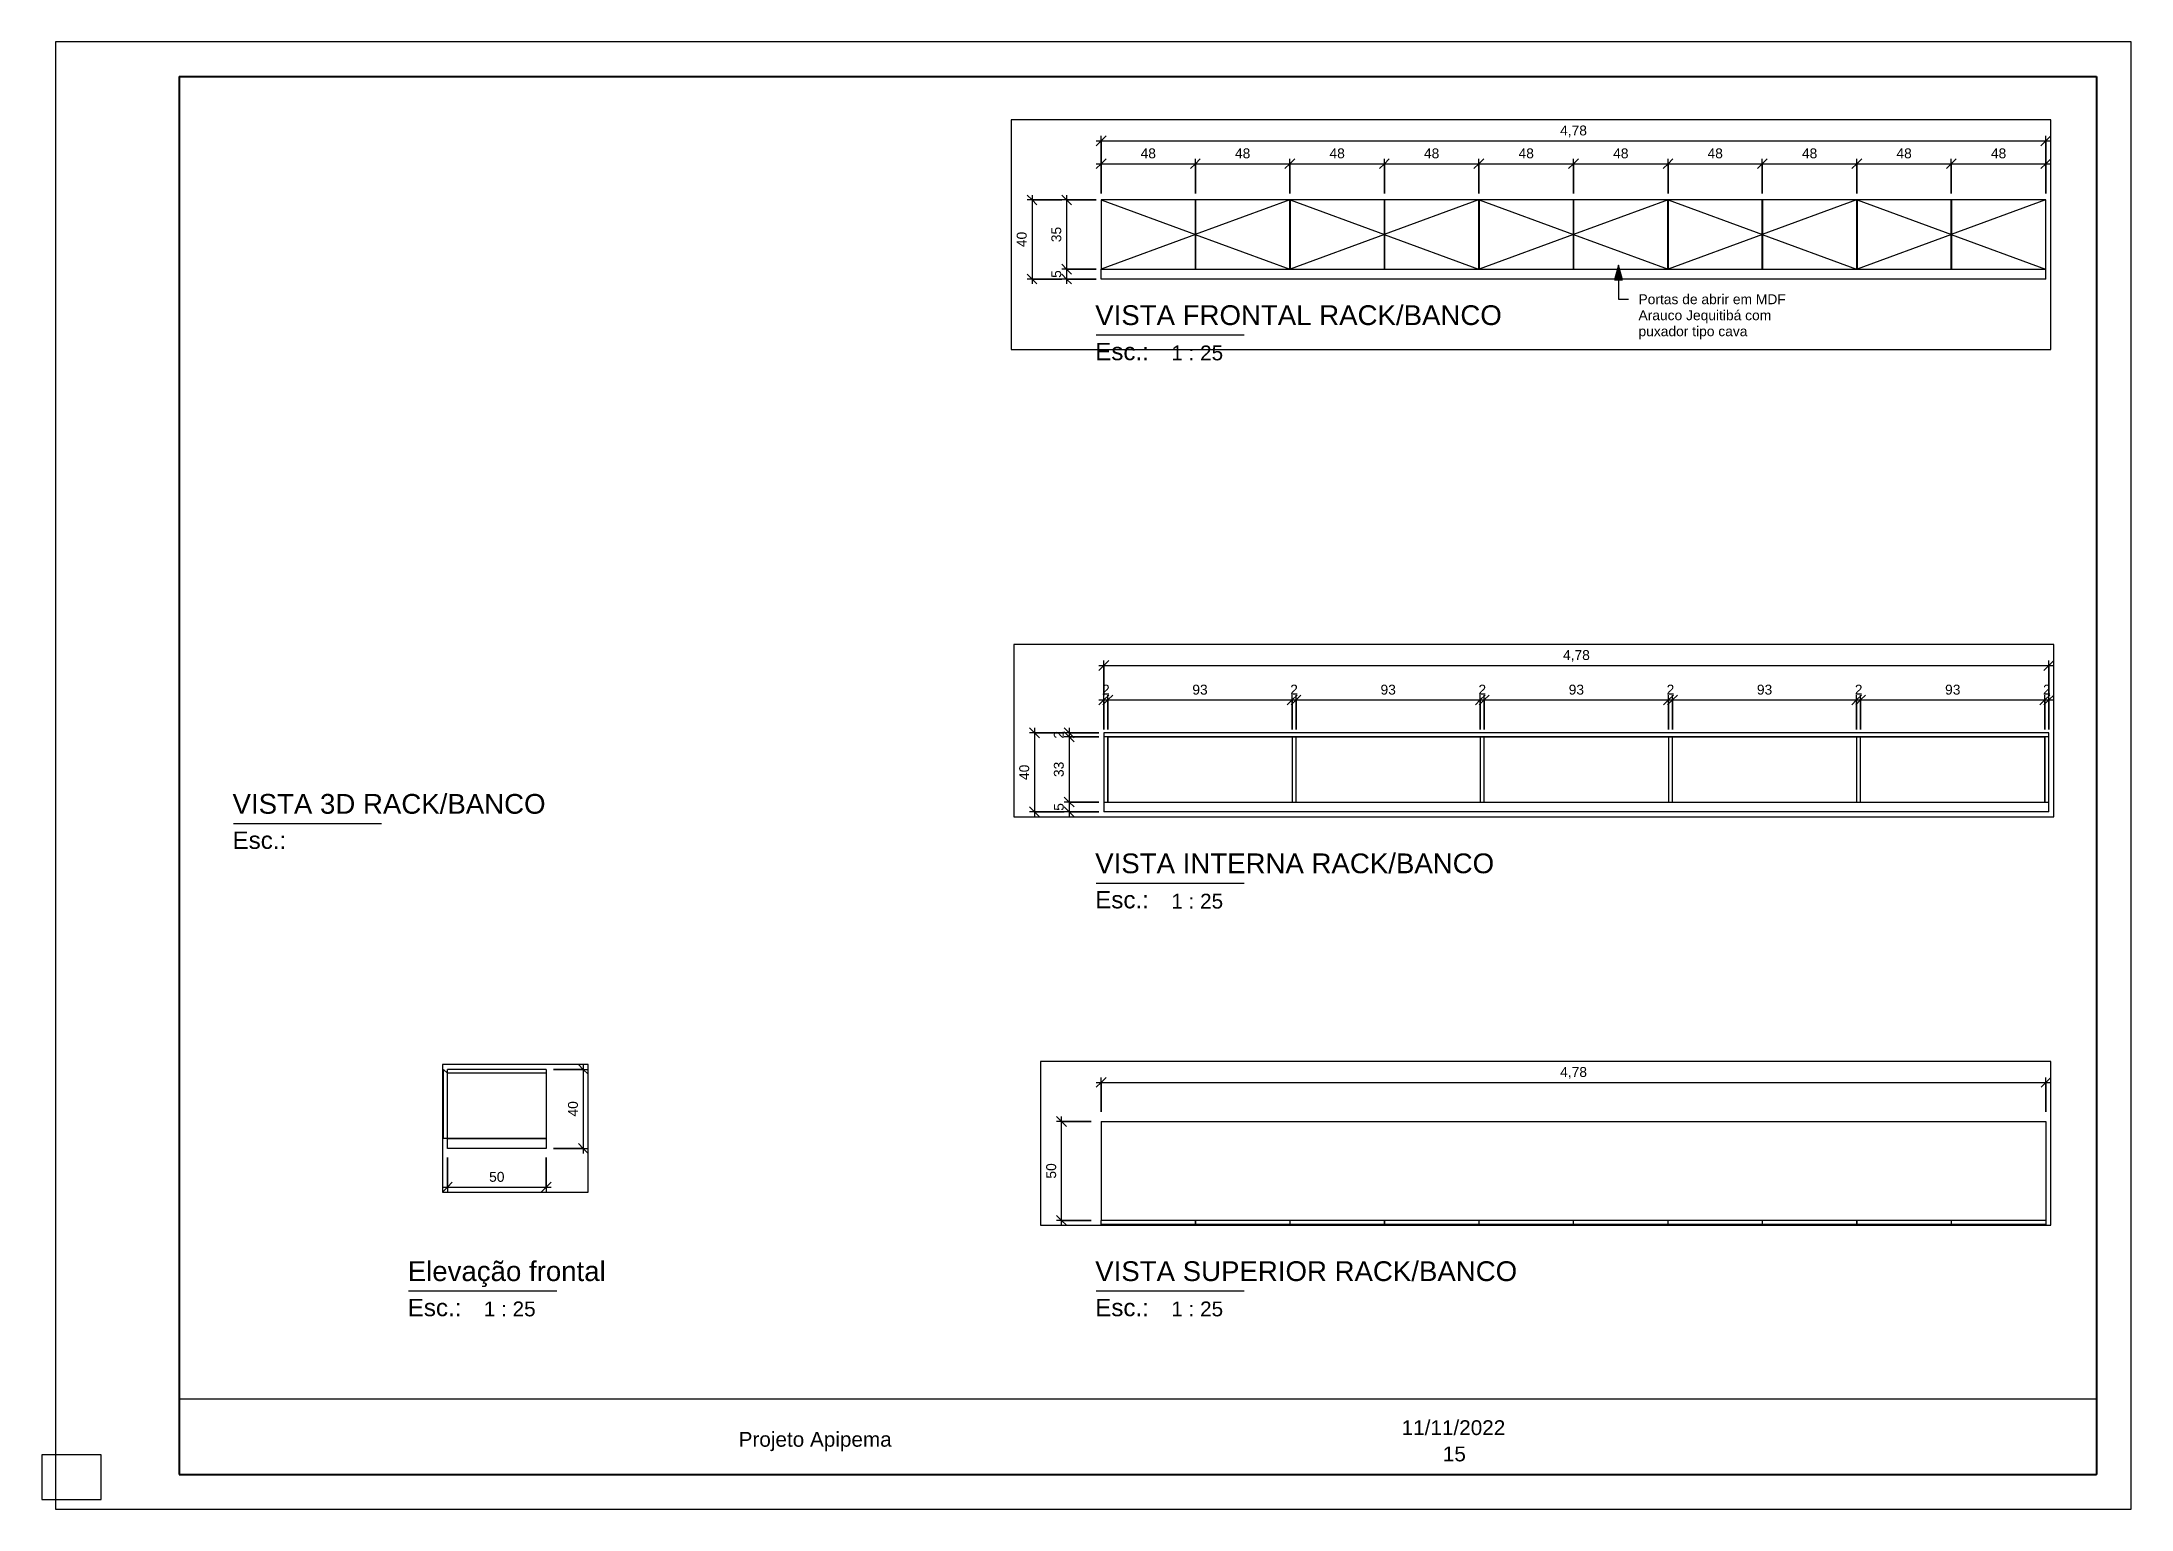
# Paper-space layout 'Layout1' of a CAD drawing. Header units: millimetres. Extents: x 0 to 423, y -2 to 295.
# The model-space entities are those that its viewports show. They can reach past a viewport. Long polylines and large blocks are cut down to what shows.
import ezdxf

# ---------------------------------------------------------------- set-up
doc = ezdxf.new("R2010")
doc.units = ezdxf.units.MM
doc.linetypes.add('Overhead', pattern=[3.96875, 2.38125, -1.5875])
for name, color, linetype, lineweight in [('A-ANNO-DIMS', 211, 'Continuous', 9), ('A-ANNO-DIMS-25', 211, 'Continuous', 9), ('A-FLOR-OVHD', 1, 'Overhead', 9), ('G-ANNO-TEXT', 231, 'Continuous', 9), ('G-ANNO-TTLB', 6, 'Continuous', 9), ('G-ANNO-TTLB-MEDM', 33, 'Continuous', 25), ('G-ANNO-TTLB-THIN', 151, 'Continuous', 9), ('I-FURN', 30, 'Continuous', 9)]:
    doc.layers.add(name, color=color, linetype=linetype, lineweight=lineweight)
doc.layers.add('G-ANNO-NPLT', color=191, linetype='Continuous', plot=False)
doc.styles.add('@Arial Unicode MS', font='ARIALUNI.TTF', dxfattribs={"height": 50})
doc.styles.add('Arial', font='arial.ttf', dxfattribs={"height": 50})
doc.styles.add('Arial_1', font='arial.ttf', dxfattribs={"height": 3})
doc.styles.add('Arial_2', font='arial.ttf', dxfattribs={"height": 3.5})
doc.styles.add('Arial_3', font='arial.ttf', dxfattribs={"height": 4})
doc.dimstyles.new('CRT_-__Metros_-_Linha_de_chamada_3_5_mm', dxfattribs={"dimscale": 304.8, "dimtxt": 50.292243, "dimasz": 0.164042, "dimexe": 0.082021, "dimexo": 0.0625, "dimgap": 0.04101, "dimtad": 1, "dimdec": 0, "dimlfac": 0.1, "dimdsep": 46, "dimtxsty": '@Arial Unicode MS', "dimblk1": 'OBLIQUE', "dimblk2": 'OBLIQUE', "dimsah": 1, "dimcen": 0.09, "dimdle": 0.082021, "dimazin": 0, "dimtfac": 1, "dimtdec": 4, "dimtix": 1, "dimtmove": 0, "dimatfit": 3, "dimfxl": 0.492126, "dimfxlon": 1, "dimtvp": 1, "dimtolj": 1, "dimtzin": 0, "dimarcsym": 2})
doc.dimstyles.new('CRT_-__Metros_-_Linha_de_chamada_3_5_mm_1', dxfattribs={"dimscale": 304.8, "dimtxt": 50.292243, "dimasz": 0.164042, "dimexe": 0.082021, "dimexo": 0.0625, "dimgap": 0.04101, "dimtad": 1, "dimlfac": 0.001, "dimrnd": 0.01, "dimzin": 0, "dimdsep": 46, "dimtxsty": '@Arial Unicode MS', "dimblk1": 'OBLIQUE', "dimblk2": 'OBLIQUE', "dimsah": 1, "dimcen": 0.09, "dimdle": 0.082021, "dimazin": 0, "dimtfac": 1, "dimtdec": 4, "dimtix": 1, "dimtmove": 0, "dimatfit": 3, "dimfxl": 0.492126, "dimfxlon": 1, "dimtvp": 1, "dimtolj": 1, "dimtzin": 0, "dimarcsym": 2})
picture_1 = doc.add_image_def('image1.png', size_in_pixel=(4961, 196))

psp = doc.layouts.get("Layout1")

# ---------------------------------------------------------------- texts
at = {"layer": 'G-ANNO-TTLB', "attachment_point": 1}
for s, insert, char_height, width, style in [('VISTA FRONTAL RACK/BANCO', (213.16, 241.67), 4, 100.4514, 'Arial_3'), (' 1 : 25', (227.39, 233.53), 3, 14.4304, 'Arial_1'), ('VISTA 3D RACK/BANCO', (38.6, 142.76), 4, 77.3628, 'Arial_3'), ('VISTA INTERNA RACK/BANCO', (213.16, 130.72), 4, 98.6076, 'Arial_3'), (' 1 : 25', (227.39, 122.57), 3, 14.4304, 'Arial_1'), ('Elevação frontal', (74.05, 48.18), 4, 48.9029, 'Arial_3'), ('VISTA SUPERIOR RACK/BANCO', (213.16, 48.18), 4, 104.2995, 'Arial_3'), (' 1 : 25', (88.28, 40.04), 3, 14.4304, 'Arial_1'), (' 1 : 25', (227.39, 40.04), 3, 14.4304, 'Arial_1'), ('Projeto Apipema', (141, 13.65), 3, 38.4008, 'Arial_1'), ('11/11/2022', (275.16, 16.01), 3, 25.9747, 'Arial_1'), ('15', (283.5, 10.69), 3, 5.7721, 'Arial_1')]:
    psp.add_mtext(s, dxfattribs=dict(at, insert=insert, char_height=char_height, width=width, style=style))

msp = doc.modelspace()

# ---------------------------------------------------------------- texts
at = {"layer": 'G-ANNO-TEXT', "color": 7, "char_height": 50, "attachment_point": 1, "style": 'Arial'}
for s, insert, width in [('Portas de abrir em MDF ', (8079.391, 122.696), 921.94063), ('Arauco Jequitibá com ', (8079.391, 41.667), 859.80984), ('puxador tipo cava', (8079.391, -39.361), 687.44703)]:
    msp.add_mtext(s, dxfattribs=dict(at, insert=insert, width=width))

# ---------------------------------------------------------------- blocks, each defined once
blk = doc.blocks.new('CRT_A3 métrico Paisagem - CRT_A3 métrico Paisagem-1077155-RACK_BANCO')
at = {"layer": 'G-ANNO-TTLB-MEDM'}
for p, q in [((27.79, 288), (27.79, 5)), ((27.79, 288), (415.79, 288)), ((415.79, 288), (415.79, 5)), ((27.79, 5), (415.79, 5))]:
    blk.add_line(p, q, dxfattribs=at)
at = {"layer": 'G-ANNO-TTLB-THIN'}
for p, q in [((2.79, 295), (2.79, -2)), ((422.79, 295), (2.79, 295)), ((422.79, -2), (422.79, 295)), ((2.79, -2), (422.79, -2))]:
    blk.add_line(p, q, dxfattribs=at)
at = {"layer": 'G-ANNO-TTLB'}
image = blk.add_image(picture_1, insert=(27.79, 5), size_in_units=(388.02, 15.33), dxfattribs=at)
image.dxf.flags = 7
blk = doc.blocks.new('Viewport - Título Horizontal-913277-RACK_BANCO')
at = {"layer": 'G-ANNO-TTLB'}
blk.add_line((4.19, 0.19), (34.19, 0.19), dxfattribs=at)
at = {"layer": 'G-ANNO-TTLB', "insert": (4.03, -1.42), "char_height": 3.5, "width": 13.4683, "attachment_point": 1, "style": 'Arial_2'}
blk.add_mtext('Esc.:', dxfattribs=at)
blk = doc.blocks.new('RACK-BANCO QUARTO - RACK-BANCO QUARTO-4356055-VISTA FRONTAL RACK_BANCO')
at = {"layer": 'I-FURN'}
for p, q in [((8369.650772, 600), (8369.650772, 250)), ((8846.650772, 600), (8369.650772, 600)), ((8846.650772, 250), (8846.650772, 600)), ((8847.650772, 600), (8846.650772, 600)), ((8847.650772, 600), (8847.650772, 250)), ((9324.650772, 600), (8847.650772, 600)), ((9324.650772, 250), (9324.650772, 600)), ((9325.650772, 600), (9324.650772, 600)), ((9325.650772, 600), (9325.650772, 250)), ((9802.650772, 600), (9325.650772, 600)), ((9802.650772, 250), (9802.650772, 600)), ((9803.650772, 600), (9802.650772, 600)), ((9803.650772, 600), (9803.650772, 250)), ((10280.650772, 600), (9803.650772, 600)), ((10280.650772, 250), (10280.650772, 600)), ((10281.650772, 600), (10280.650772, 600)), ((10281.650772, 600), (10281.650772, 250)), ((10758.650772, 600), (10281.650772, 600)), ((10758.650772, 250), (10758.650772, 600)), ((10759.650772, 600), (10758.650772, 600)), ((10759.650772, 600), (10759.650772, 250)), ((11236.650772, 600), (10759.650772, 600)), ((11236.650772, 250), (11236.650772, 600)), ((11237.650772, 600), (11236.650772, 600)), ((11237.650772, 600), (11237.650772, 250)), ((11714.650772, 600), (11237.650772, 600)), ((11714.650772, 250), (11714.650772, 600)), ((11715.650772, 600), (11714.650772, 600)), ((11715.650772, 600), (11715.650772, 250)), ((12192.650772, 600), (11715.650772, 600)), ((12192.650772, 250), (12192.650772, 600)), ((12193.650772, 600), (12192.650772, 600)), ((12193.650772, 600), (12193.650772, 250)), ((12670.650772, 600), (12193.650772, 600)), ((12670.650772, 250), (12670.650772, 600)), ((12671.650772, 600), (12670.650772, 600)), ((12671.650772, 600), (12671.650772, 250)), ((13148.650772, 600), (12671.650772, 600)), ((13148.650772, 250), (13148.650772, 600)), ((13149.650772, 600), (13148.650772, 600)), ((13149.650772, 250), (13149.650772, 600)), ((8846.650772, 580), (8847.650772, 580)), ((9324.650772, 580), (9325.650772, 580)), ((9325.650772, 580), (9324.650772, 580)), ((9802.650772, 580), (9803.650772, 580)), ((10280.650772, 580), (10281.650772, 580)), ((10281.650772, 580), (10280.650772, 580)), ((10758.650772, 580), (10759.650772, 580)), ((11236.650772, 580), (11237.650772, 580)), ((11237.650772, 580), (11236.650772, 580)), ((11714.650772, 580), (11715.650772, 580)), ((12192.650772, 580), (12193.650772, 580)), ((12193.650772, 580), (12192.650772, 580)), ((12670.650772, 580), (12671.650772, 580)), ((13149.650772, 580), (13148.650772, 580)), ((13149.650772, 250), (13149.650772, 580)), ((8369.650772, 250), (8846.650772, 250)), ((8369.650772, 200), (8369.650772, 250)), ((8846.650772, 250), (8847.650772, 250)), ((8847.650772, 250), (9324.650772, 250)), ((9324.650772, 250), (9325.650772, 250)), ((9324.650772, 250), (9325.650772, 250)), ((9325.650772, 250), (9802.650772, 250)), ((9802.650772, 250), (9803.650772, 250)), ((9803.650772, 250), (10280.650772, 250)), ((10280.650772, 250), (10281.650772, 250)), ((10280.650772, 250), (10281.650772, 250)), ((10281.650772, 250), (10758.650772, 250)), ((10758.650772, 250), (10759.650772, 250)), ((10759.650772, 250), (11236.650772, 250)), ((11236.650772, 250), (11237.650772, 250)), ((11236.650772, 250), (11237.650772, 250)), ((11237.650772, 250), (11714.650772, 250)), ((11714.650772, 250), (11715.650772, 250)), ((11715.650772, 250), (12192.650772, 250)), ((12192.650772, 250), (12193.650772, 250)), ((12192.650772, 250), (12193.650772, 250)), ((12193.650772, 250), (12670.650772, 250)), ((12670.650772, 250), (12671.650772, 250)), ((12671.650772, 250), (13148.650772, 250)), ((13148.650772, 250), (13149.650772, 250)), ((13148.650772, 250), (13149.650772, 250)), ((13148.650772, 250), (13149.650772, 250)), ((13149.650772, 200), (13149.650772, 250)), ((13149.650772, 200), (8369.650772, 200))]:
    blk.add_line(p, q, dxfattribs=at)
blk = doc.blocks.new('RACK-BANCO QUARTO - RACK-BANCO QUARTO-4356055-VISTA INTERNA RACK_BANCO')
at = {"layer": 'I-FURN'}
for p, q in [((-8369.650772, 600), (-13149.650772, 600)), ((-13149.650772, 600), (-13149.650772, 250)), ((-8369.650772, 250), (-8369.650772, 600)), ((-13129.650772, 580), (-13149.650772, 580)), ((-13149.650772, 580), (-13149.650772, 250)), ((-13129.650772, 580), (-13129.650772, 250)), ((-8389.650772, 580), (-13129.650772, 580)), ((-13129.650772, 250), (-13129.650772, 580)), ((-13129.650772, 580), (-8389.650772, 580)), ((-13129.650772, 250), (-13129.650772, 580)), ((-12177.650772, 580), (-12197.650772, 580)), ((-12197.650772, 580), (-12197.650772, 250)), ((-12177.650772, 250), (-12177.650772, 580)), ((-11225.650772, 580), (-11245.650772, 580)), ((-11245.650772, 580), (-11245.650772, 250)), ((-11225.650772, 250), (-11225.650772, 580)), ((-10273.650772, 580), (-10293.650772, 580)), ((-10293.650772, 580), (-10293.650772, 250)), ((-10273.650772, 250), (-10273.650772, 580)), ((-9321.650772, 580), (-9341.650772, 580)), ((-9341.650772, 580), (-9341.650772, 250)), ((-9321.650772, 250), (-9321.650772, 580)), ((-8389.650772, 250), (-8389.650772, 580)), ((-8389.650772, 580), (-8389.650772, 250)), ((-8369.650772, 580), (-8389.650772, 580)), ((-8389.650772, 580), (-8389.650772, 250)), ((-8369.650772, 250), (-8369.650772, 580)), ((-13149.650772, 250), (-13129.650772, 250)), ((-13149.650772, 250), (-13129.650772, 250)), ((-13149.650772, 250), (-8369.650772, 250)), ((-13149.650772, 250), (-13149.650772, 200)), ((-13129.650772, 250), (-8389.650772, 250)), ((-12197.650772, 250), (-12177.650772, 250)), ((-11245.650772, 250), (-11225.650772, 250)), ((-10293.650772, 250), (-10273.650772, 250)), ((-9341.650772, 250), (-9321.650772, 250)), ((-8389.650772, 250), (-8369.650772, 250)), ((-8389.650772, 250), (-8369.650772, 250)), ((-8369.650772, 200), (-8369.650772, 250)), ((-8369.650772, 200), (-13149.650772, 200))]:
    blk.add_line(p, q, dxfattribs=at)
blk = doc.blocks.new('RACK-BANCO QUARTO - RACK-BANCO QUARTO-4356055-VISTA SUPERIOR RACK_BANCO')
at = {"layer": 'I-FURN'}
for p, q in [((8369.65, 7475.38), (13149.65, 7475.38)), ((8369.65, 7475.38), (8369.65, 6975.38)), ((13149.65, 7475.38), (13149.65, 6975.38)), ((8369.65, 6955.38), (8369.65, 6975.38)), ((13149.65, 6975.38), (8369.65, 6975.38)), ((8846.65, 6975.38), (8846.65, 6955.38)), ((8847.65, 6955.38), (8847.65, 6975.38)), ((9324.65, 6975.38), (9324.65, 6955.38)), ((9325.65, 6955.38), (9325.65, 6975.38)), ((9802.65, 6975.38), (9802.65, 6955.38)), ((9803.65, 6955.38), (9803.65, 6975.38)), ((10280.65, 6975.38), (10280.65, 6955.38)), ((10281.65, 6955.38), (10281.65, 6975.38)), ((10758.65, 6975.38), (10758.65, 6955.38)), ((10759.65, 6955.38), (10759.65, 6975.38)), ((11236.65, 6975.38), (11236.65, 6955.38)), ((11237.65, 6955.38), (11237.65, 6975.38)), ((11714.65, 6975.38), (11714.65, 6955.38)), ((11715.65, 6955.38), (11715.65, 6975.38)), ((12192.65, 6975.38), (12192.65, 6955.38)), ((12193.65, 6955.38), (12193.65, 6975.38)), ((12670.65, 6975.38), (12670.65, 6955.38)), ((12671.65, 6955.38), (12671.65, 6975.38)), ((13148.65, 6975.38), (13148.65, 6955.38)), ((8846.65, 6955.38), (8369.65, 6955.38)), ((9324.65, 6955.38), (8847.65, 6955.38)), ((9802.65, 6955.38), (9325.65, 6955.38)), ((10280.65, 6955.38), (9803.65, 6955.38)), ((10758.65, 6955.38), (10281.65, 6955.38)), ((11236.65, 6955.38), (10759.65, 6955.38)), ((11714.65, 6955.38), (11237.65, 6955.38)), ((12192.65, 6955.38), (11715.65, 6955.38)), ((12670.65, 6955.38), (12193.65, 6955.38)), ((13148.65, 6955.38), (12671.65, 6955.38))]:
    blk.add_line(p, q, dxfattribs=at)
blk = doc.blocks.new('RACK-BANCO QUARTO - RACK-BANCO QUARTO-4356055-Elevação frontal')
at = {"layer": 'I-FURN'}
for p, q in [((6955.38, 250), (6955.38, 600)), ((6975.38, 580), (6955.38, 600)), ((6975.38, 250), (6975.38, 600)), ((7475.38, 600), (6975.38, 600)), ((7475.38, 600), (7475.38, 250)), ((6975.38, 250), (6975.38, 580)), ((7475.38, 580), (6975.38, 580)), ((7475.38, 580), (7475.38, 250)), ((6975.38, 250), (6955.38, 250)), ((7475.38, 250), (6975.38, 250)), ((6975.38, 250), (7475.38, 250)), ((6975.38, 250), (7475.38, 250)), ((6975.38, 200), (6975.38, 250)), ((7475.38, 250), (7475.38, 200)), ((7475.38, 200), (6975.38, 200))]:
    blk.add_line(p, q, dxfattribs=at)
blk = doc.blocks.new('DIMBLOCK1-VISTA FRONTAL RACK_BANCO')
at = {"layer": 'A-ANNO-DIMS-25', "lineweight": 18}
for p, q in [((5360.85, 783.49), (5385.85, 808.49)), ((5837.85, 783.49), (5862.85, 808.49)), ((5360.85, 783.49), (5335.85, 758.49)), ((5837.85, 783.49), (5812.85, 758.49))]:
    blk.add_line(p, q, dxfattribs=at)
at = {"layer": 'A-ANNO-DIMS-25'}
for p, q in [((5360.85, 633.49), (5360.85, 808.49)), ((5837.85, 633.49), (5837.85, 808.49)), ((5335.85, 783.49), (5837.85, 783.49)), ((5360.85, 783.49), (5360.85, 633.49)), ((5837.85, 783.49), (5837.85, 633.49))]:
    blk.add_line(p, q, dxfattribs=at)
at = {"layer": 'A-ANNO-DIMS-25', "color": 0, "insert": (5560.63, 860.89), "char_height": 50, "width": 92.9366, "attachment_point": 1, "line_spacing_factor": 1.117605, "style": '@Arial Unicode MS'}
blk.add_mtext('48', dxfattribs=at)
blk = doc.blocks.new('_Oblique')
at = {"color": 0, "linetype": 'ByBlock', "lineweight": -2}
blk.add_line((-0.5, -0.5), (0.5, 0.5), dxfattribs=at)
blk = doc.blocks.new('DIMBLOCK2-VISTA FRONTAL RACK_BANCO')
at = {"layer": 'A-ANNO-DIMS-25', "lineweight": 18}
for p, q in [((5837.85, 783.49), (5862.85, 808.49)), ((6315.85, 783.49), (6340.85, 808.49)), ((5837.85, 783.49), (5812.85, 758.49)), ((6315.85, 783.49), (6290.85, 758.49))]:
    blk.add_line(p, q, dxfattribs=at)
at = {"layer": 'A-ANNO-DIMS-25'}
for p, q in [((5837.85, 633.49), (5837.85, 808.49)), ((6315.85, 633.49), (6315.85, 808.49)), ((5837.85, 783.49), (6315.85, 783.49)), ((5837.85, 783.49), (5837.85, 633.49)), ((6315.85, 783.49), (6315.85, 633.49))]:
    blk.add_line(p, q, dxfattribs=at)
at = {"layer": 'A-ANNO-DIMS-25', "color": 0, "insert": (6038.13, 860.89), "char_height": 50, "width": 92.9366, "attachment_point": 1, "line_spacing_factor": 1.117605, "style": '@Arial Unicode MS'}
blk.add_mtext('48', dxfattribs=at)
blk = doc.blocks.new('DIMBLOCK3-VISTA FRONTAL RACK_BANCO')
at = {"layer": 'A-ANNO-DIMS-25', "lineweight": 18}
for p, q in [((6315.85, 783.49), (6340.85, 808.49)), ((6793.85, 783.49), (6818.85, 808.49)), ((6315.85, 783.49), (6290.85, 758.49)), ((6793.85, 783.49), (6768.85, 758.49))]:
    blk.add_line(p, q, dxfattribs=at)
at = {"layer": 'A-ANNO-DIMS-25'}
for p, q in [((6315.85, 633.49), (6315.85, 808.49)), ((6793.85, 633.49), (6793.85, 808.49)), ((6315.85, 783.49), (6793.85, 783.49)), ((6315.85, 783.49), (6315.85, 633.49)), ((6793.85, 783.49), (6793.85, 633.49))]:
    blk.add_line(p, q, dxfattribs=at)
at = {"layer": 'A-ANNO-DIMS-25', "color": 0, "insert": (6516.13, 860.89), "char_height": 50, "width": 92.9366, "attachment_point": 1, "line_spacing_factor": 1.117605, "style": '@Arial Unicode MS'}
blk.add_mtext('48', dxfattribs=at)
blk = doc.blocks.new('DIMBLOCK4-VISTA FRONTAL RACK_BANCO')
at = {"layer": 'A-ANNO-DIMS-25', "lineweight": 18}
for p, q in [((6793.85, 783.49), (6818.85, 808.49)), ((7271.85, 783.49), (7296.85, 808.49)), ((6793.85, 783.49), (6768.85, 758.49)), ((7271.85, 783.49), (7246.85, 758.49))]:
    blk.add_line(p, q, dxfattribs=at)
at = {"layer": 'A-ANNO-DIMS-25'}
for p, q in [((6793.85, 633.49), (6793.85, 808.49)), ((7271.85, 633.49), (7271.85, 808.49)), ((6793.85, 783.49), (7271.85, 783.49)), ((6793.85, 783.49), (6793.85, 633.49)), ((7271.85, 783.49), (7271.85, 633.49))]:
    blk.add_line(p, q, dxfattribs=at)
at = {"layer": 'A-ANNO-DIMS-25', "color": 0, "insert": (6994.13, 860.89), "char_height": 50, "width": 92.9366, "attachment_point": 1, "line_spacing_factor": 1.117605, "style": '@Arial Unicode MS'}
blk.add_mtext('48', dxfattribs=at)
blk = doc.blocks.new('DIMBLOCK5-VISTA FRONTAL RACK_BANCO')
at = {"layer": 'A-ANNO-DIMS-25', "lineweight": 18}
for p, q in [((7271.85, 783.49), (7296.85, 808.49)), ((7750.85, 783.49), (7775.85, 808.49)), ((7271.85, 783.49), (7246.85, 758.49)), ((7750.85, 783.49), (7725.85, 758.49))]:
    blk.add_line(p, q, dxfattribs=at)
at = {"layer": 'A-ANNO-DIMS-25'}
for p, q in [((7271.85, 633.49), (7271.85, 808.49)), ((7750.85, 633.49), (7750.85, 808.49)), ((7271.85, 783.49), (7750.85, 783.49)), ((7271.85, 783.49), (7271.85, 633.49)), ((7750.85, 783.49), (7750.85, 633.49))]:
    blk.add_line(p, q, dxfattribs=at)
at = {"layer": 'A-ANNO-DIMS-25', "color": 0, "insert": (7472.63, 860.89), "char_height": 50, "width": 92.9366, "attachment_point": 1, "line_spacing_factor": 1.117605, "style": '@Arial Unicode MS'}
blk.add_mtext('48', dxfattribs=at)
blk = doc.blocks.new('DIMBLOCK6-VISTA FRONTAL RACK_BANCO')
at = {"layer": 'A-ANNO-DIMS-25', "lineweight": 18}
for p, q in [((7750.85, 783.49), (7775.85, 808.49)), ((8228.85, 783.49), (8253.85, 808.49)), ((7750.85, 783.49), (7725.85, 758.49)), ((8228.85, 783.49), (8203.85, 758.49))]:
    blk.add_line(p, q, dxfattribs=at)
at = {"layer": 'A-ANNO-DIMS-25'}
for p, q in [((7750.85, 633.49), (7750.85, 808.49)), ((8228.85, 633.49), (8228.85, 808.49)), ((7750.85, 783.49), (8228.85, 783.49)), ((7750.85, 783.49), (7750.85, 633.49)), ((8228.85, 783.49), (8228.85, 633.49))]:
    blk.add_line(p, q, dxfattribs=at)
at = {"layer": 'A-ANNO-DIMS-25', "color": 0, "insert": (7951.13, 860.89), "char_height": 50, "width": 92.9366, "attachment_point": 1, "line_spacing_factor": 1.117605, "style": '@Arial Unicode MS'}
blk.add_mtext('48', dxfattribs=at)
blk = doc.blocks.new('DIMBLOCK7-VISTA FRONTAL RACK_BANCO')
at = {"layer": 'A-ANNO-DIMS-25', "lineweight": 18}
for p, q in [((8228.85, 783.49), (8253.85, 808.49)), ((8705.85, 783.49), (8730.85, 808.49)), ((8228.85, 783.49), (8203.85, 758.49)), ((8705.85, 783.49), (8680.85, 758.49))]:
    blk.add_line(p, q, dxfattribs=at)
at = {"layer": 'A-ANNO-DIMS-25'}
for p, q in [((8228.85, 633.49), (8228.85, 808.49)), ((8705.85, 633.49), (8705.85, 808.49)), ((8228.85, 783.49), (8705.85, 783.49)), ((8228.85, 783.49), (8228.85, 633.49)), ((8705.85, 783.49), (8705.85, 633.49))]:
    blk.add_line(p, q, dxfattribs=at)
at = {"layer": 'A-ANNO-DIMS-25', "color": 0, "insert": (8428.63, 860.89), "char_height": 50, "width": 92.9366, "attachment_point": 1, "line_spacing_factor": 1.117605, "style": '@Arial Unicode MS'}
blk.add_mtext('48', dxfattribs=at)
blk = doc.blocks.new('DIMBLOCK8-VISTA FRONTAL RACK_BANCO')
at = {"layer": 'A-ANNO-DIMS-25', "lineweight": 18}
for p, q in [((8705.85, 783.49), (8730.85, 808.49)), ((9183.85, 783.49), (9208.85, 808.49)), ((8705.85, 783.49), (8680.85, 758.49)), ((9183.85, 783.49), (9158.85, 758.49))]:
    blk.add_line(p, q, dxfattribs=at)
at = {"layer": 'A-ANNO-DIMS-25'}
for p, q in [((8705.85, 633.49), (8705.85, 808.49)), ((9183.85, 633.49), (9183.85, 808.49)), ((8705.85, 783.49), (9183.85, 783.49)), ((8705.85, 783.49), (8705.85, 633.49)), ((9183.85, 783.49), (9183.85, 633.49))]:
    blk.add_line(p, q, dxfattribs=at)
at = {"layer": 'A-ANNO-DIMS-25', "color": 0, "insert": (8906.13, 860.89), "char_height": 50, "width": 92.9366, "attachment_point": 1, "line_spacing_factor": 1.117605, "style": '@Arial Unicode MS'}
blk.add_mtext('48', dxfattribs=at)
blk = doc.blocks.new('DIMBLOCK9-VISTA FRONTAL RACK_BANCO')
at = {"layer": 'A-ANNO-DIMS-25', "lineweight": 18}
for p, q in [((9183.85, 783.49), (9208.85, 808.49)), ((9661.85, 783.49), (9686.85, 808.49)), ((9183.85, 783.49), (9158.85, 758.49)), ((9661.85, 783.49), (9636.85, 758.49))]:
    blk.add_line(p, q, dxfattribs=at)
at = {"layer": 'A-ANNO-DIMS-25'}
for p, q in [((9183.85, 633.49), (9183.85, 808.49)), ((9661.85, 633.49), (9661.85, 808.49)), ((9183.85, 783.49), (9661.85, 783.49)), ((9183.85, 783.49), (9183.85, 633.49)), ((9661.85, 783.49), (9661.85, 633.49))]:
    blk.add_line(p, q, dxfattribs=at)
at = {"layer": 'A-ANNO-DIMS-25', "color": 0, "insert": (9384.13, 860.89), "char_height": 50, "width": 92.9366, "attachment_point": 1, "line_spacing_factor": 1.117605, "style": '@Arial Unicode MS'}
blk.add_mtext('48', dxfattribs=at)
blk = doc.blocks.new('DIMBLOCK10-VISTA FRONTAL RACK_BANCO')
at = {"layer": 'A-ANNO-DIMS-25', "lineweight": 18}
for p, q in [((9661.85, 783.49), (9686.85, 808.49)), ((10139.85, 783.49), (10164.85, 808.49)), ((9661.85, 783.49), (9636.85, 758.49)), ((10139.85, 783.49), (10114.85, 758.49))]:
    blk.add_line(p, q, dxfattribs=at)
at = {"layer": 'A-ANNO-DIMS-25'}
for p, q in [((9661.85, 633.49), (9661.85, 808.49)), ((10139.85, 633.49), (10139.85, 808.49)), ((9661.85, 783.49), (10164.85, 783.49)), ((9661.85, 783.49), (9661.85, 633.49)), ((10139.85, 783.49), (10139.85, 633.49))]:
    blk.add_line(p, q, dxfattribs=at)
at = {"layer": 'A-ANNO-DIMS-25', "color": 0, "insert": (9862.13, 860.89), "char_height": 50, "width": 92.9366, "attachment_point": 1, "line_spacing_factor": 1.117605, "style": '@Arial Unicode MS'}
blk.add_mtext('48', dxfattribs=at)
blk = doc.blocks.new('DIMBLOCK11-VISTA FRONTAL RACK_BANCO')
at = {"layer": 'A-ANNO-DIMS-25', "lineweight": 18}
for p, q in [((5360.85, 899.3), (5385.85, 924.3)), ((10139.85, 899.3), (10164.85, 924.3)), ((5360.85, 899.3), (5335.85, 874.3)), ((10139.85, 899.3), (10114.85, 874.3))]:
    blk.add_line(p, q, dxfattribs=at)
at = {"layer": 'A-ANNO-DIMS-25'}
for p, q in [((5360.85, 749.3), (5360.85, 924.3)), ((10139.85, 749.3), (10139.85, 924.3)), ((5335.85, 899.3), (10164.85, 899.3)), ((5360.85, 899.3), (5360.85, 749.3)), ((10139.85, 899.3), (10139.85, 749.3))]:
    blk.add_line(p, q, dxfattribs=at)
at = {"layer": 'A-ANNO-DIMS-25', "color": 0, "insert": (7682.71, 976.7), "char_height": 50, "width": 162.3374, "attachment_point": 1, "line_spacing_factor": 1.117605, "style": '@Arial Unicode MS'}
blk.add_mtext('4,78', dxfattribs=at)
blk = doc.blocks.new('DIMBLOCK12-VISTA FRONTAL RACK_BANCO')
at = {"layer": 'A-ANNO-DIMS-25', "lineweight": 18}
for p, q in [((5186.54, 600), (5161.54, 625)), ((5186.54, 600), (5211.54, 575)), ((5186.54, 250), (5161.54, 275)), ((5186.54, 250), (5211.54, 225))]:
    blk.add_line(p, q, dxfattribs=at)
at = {"layer": 'A-ANNO-DIMS-25'}
for p, q in [((5186.54, 625), (5186.54, 250)), ((5336.54, 600), (5161.54, 600)), ((5186.54, 600), (5336.54, 600)), ((5336.54, 250), (5161.54, 250)), ((5186.54, 250), (5336.54, 250))]:
    blk.add_line(p, q, dxfattribs=at)
at = {"layer": 'A-ANNO-DIMS-25', "color": 0, "insert": (5109.14, 386.28), "char_height": 50, "width": 92.9366, "attachment_point": 1, "rotation": 90, "line_spacing_factor": 1.117605, "style": '@Arial Unicode MS'}
blk.add_mtext('35', dxfattribs=at)
blk = doc.blocks.new('DIMBLOCK13-VISTA FRONTAL RACK_BANCO')
at = {"layer": 'A-ANNO-DIMS-25', "lineweight": 18}
for p, q in [((5186.54, 250), (5161.54, 275)), ((5186.54, 250), (5211.54, 225)), ((5186.54, 200), (5161.54, 225)), ((5186.54, 200), (5211.54, 175))]:
    blk.add_line(p, q, dxfattribs=at)
at = {"layer": 'A-ANNO-DIMS-25'}
for p, q in [((5336.54, 250), (5161.54, 250)), ((5186.54, 250), (5186.54, 175)), ((5186.54, 250), (5336.54, 250)), ((5336.54, 200), (5161.54, 200)), ((5186.54, 200), (5336.54, 200))]:
    blk.add_line(p, q, dxfattribs=at)
at = {"layer": 'A-ANNO-DIMS-25', "color": 0, "insert": (5109.14, 205.64), "char_height": 50, "width": 46.4683, "attachment_point": 1, "rotation": 90, "line_spacing_factor": 1.117605, "style": '@Arial Unicode MS'}
blk.add_mtext('5', dxfattribs=at)
blk = doc.blocks.new('DIMBLOCK14-VISTA FRONTAL RACK_BANCO')
at = {"layer": 'A-ANNO-DIMS-25', "lineweight": 18}
for p, q in [((5011.54, 600), (4986.54, 625)), ((5011.54, 600), (5036.54, 575)), ((5011.54, 200), (4986.54, 225)), ((5011.54, 200), (5036.54, 175))]:
    blk.add_line(p, q, dxfattribs=at)
at = {"layer": 'A-ANNO-DIMS-25'}
for p, q in [((5011.54, 625), (5011.54, 175)), ((5161.54, 600), (4986.54, 600)), ((5011.54, 600), (5161.54, 600)), ((5161.54, 200), (4986.54, 200)), ((5011.54, 200), (5161.54, 200))]:
    blk.add_line(p, q, dxfattribs=at)
at = {"layer": 'A-ANNO-DIMS-25', "color": 0, "insert": (4934.14, 361.28), "char_height": 50, "width": 92.9366, "attachment_point": 1, "rotation": 90, "line_spacing_factor": 1.117605, "style": '@Arial Unicode MS'}
blk.add_mtext('40', dxfattribs=at)
blk = doc.blocks.new('DIMBLOCK15-VISTA INTERNA RACK_BANCO')
at = {"layer": 'A-ANNO-DIMS-25', "lineweight": 18}
for p, q in [((11147.39, 766.31), (11172.39, 791.31)), ((11167.39, 766.31), (11192.39, 791.31)), ((11147.39, 766.31), (11122.39, 741.31)), ((11167.39, 766.31), (11142.39, 741.31))]:
    blk.add_line(p, q, dxfattribs=at)
at = {"layer": 'A-ANNO-DIMS-25'}
for p, q in [((11147.39, 616.31), (11147.39, 791.31)), ((11167.39, 616.31), (11167.39, 791.31)), ((11122.39, 766.31), (11167.39, 766.31)), ((11147.39, 766.31), (11147.39, 616.31)), ((11167.39, 766.31), (11167.39, 616.31))]:
    blk.add_line(p, q, dxfattribs=at)
at = {"layer": 'A-ANNO-DIMS-25', "color": 0, "insert": (11138.03, 843.72), "char_height": 50, "width": 46.4683, "attachment_point": 1, "line_spacing_factor": 1.117605, "style": '@Arial Unicode MS'}
blk.add_mtext('2', dxfattribs=at)
blk = doc.blocks.new('DIMBLOCK16-VISTA INTERNA RACK_BANCO')
at = {"layer": 'A-ANNO-DIMS-25', "lineweight": 18}
for p, q in [((11167.39, 766.31), (11192.39, 791.31)), ((12099.39, 766.31), (12124.39, 791.31)), ((11167.39, 766.31), (11142.39, 741.31)), ((12099.39, 766.31), (12074.39, 741.31))]:
    blk.add_line(p, q, dxfattribs=at)
at = {"layer": 'A-ANNO-DIMS-25'}
for p, q in [((11167.39, 616.31), (11167.39, 791.31)), ((12099.39, 616.31), (12099.39, 791.31)), ((11167.39, 766.31), (12099.39, 766.31)), ((11167.39, 766.31), (11167.39, 616.31)), ((12099.39, 766.31), (12099.39, 616.31))]:
    blk.add_line(p, q, dxfattribs=at)
at = {"layer": 'A-ANNO-DIMS-25', "color": 0, "insert": (11594.67, 843.72), "char_height": 50, "width": 92.9366, "attachment_point": 1, "line_spacing_factor": 1.117605, "style": '@Arial Unicode MS'}
blk.add_mtext('93', dxfattribs=at)
blk = doc.blocks.new('DIMBLOCK17-VISTA INTERNA RACK_BANCO')
at = {"layer": 'A-ANNO-DIMS-25', "lineweight": 18}
for p, q in [((12099.39, 766.31), (12124.39, 791.31)), ((12119.39, 766.31), (12144.39, 791.31)), ((12099.39, 766.31), (12074.39, 741.31)), ((12119.39, 766.31), (12094.39, 741.31))]:
    blk.add_line(p, q, dxfattribs=at)
at = {"layer": 'A-ANNO-DIMS-25'}
for p, q in [((12099.39, 616.31), (12099.39, 791.31)), ((12119.39, 616.31), (12119.39, 791.31)), ((12099.39, 766.31), (12119.39, 766.31)), ((12099.39, 766.31), (12099.39, 616.31)), ((12119.39, 766.31), (12119.39, 616.31))]:
    blk.add_line(p, q, dxfattribs=at)
at = {"layer": 'A-ANNO-DIMS-25', "color": 0, "insert": (12090.03, 843.72), "char_height": 50, "width": 46.4683, "attachment_point": 1, "line_spacing_factor": 1.117605, "style": '@Arial Unicode MS'}
blk.add_mtext('2', dxfattribs=at)
blk = doc.blocks.new('DIMBLOCK18-VISTA INTERNA RACK_BANCO')
at = {"layer": 'A-ANNO-DIMS-25', "lineweight": 18}
for p, q in [((12119.39, 766.31), (12144.39, 791.31)), ((13051.39, 766.31), (13076.39, 791.31)), ((12119.39, 766.31), (12094.39, 741.31)), ((13051.39, 766.31), (13026.39, 741.31))]:
    blk.add_line(p, q, dxfattribs=at)
at = {"layer": 'A-ANNO-DIMS-25'}
for p, q in [((12119.39, 616.31), (12119.39, 791.31)), ((13051.39, 616.31), (13051.39, 791.31)), ((12119.39, 766.31), (13051.39, 766.31)), ((12119.39, 766.31), (12119.39, 616.31)), ((13051.39, 766.31), (13051.39, 616.31))]:
    blk.add_line(p, q, dxfattribs=at)
at = {"layer": 'A-ANNO-DIMS-25', "color": 0, "insert": (12546.67, 843.72), "char_height": 50, "width": 92.9366, "attachment_point": 1, "line_spacing_factor": 1.117605, "style": '@Arial Unicode MS'}
blk.add_mtext('93', dxfattribs=at)
blk = doc.blocks.new('DIMBLOCK19-VISTA INTERNA RACK_BANCO')
at = {"layer": 'A-ANNO-DIMS-25', "lineweight": 18}
for p, q in [((13051.39, 766.31), (13076.39, 791.31)), ((13071.39, 766.31), (13096.39, 791.31)), ((13051.39, 766.31), (13026.39, 741.31)), ((13071.39, 766.31), (13046.39, 741.31))]:
    blk.add_line(p, q, dxfattribs=at)
at = {"layer": 'A-ANNO-DIMS-25'}
for p, q in [((13051.39, 616.31), (13051.39, 791.31)), ((13071.39, 616.31), (13071.39, 791.31)), ((13051.39, 766.31), (13071.39, 766.31)), ((13051.39, 766.31), (13051.39, 616.31)), ((13071.39, 766.31), (13071.39, 616.31))]:
    blk.add_line(p, q, dxfattribs=at)
at = {"layer": 'A-ANNO-DIMS-25', "color": 0, "insert": (13042.03, 843.72), "char_height": 50, "width": 46.4683, "attachment_point": 1, "line_spacing_factor": 1.117605, "style": '@Arial Unicode MS'}
blk.add_mtext('2', dxfattribs=at)
blk = doc.blocks.new('DIMBLOCK20-VISTA INTERNA RACK_BANCO')
at = {"layer": 'A-ANNO-DIMS-25', "lineweight": 18}
for p, q in [((13071.39, 766.31), (13096.39, 791.31)), ((14003.39, 766.31), (14028.39, 791.31)), ((13071.39, 766.31), (13046.39, 741.31)), ((14003.39, 766.31), (13978.39, 741.31))]:
    blk.add_line(p, q, dxfattribs=at)
at = {"layer": 'A-ANNO-DIMS-25'}
for p, q in [((13071.39, 616.31), (13071.39, 791.31)), ((14003.39, 616.31), (14003.39, 791.31)), ((13071.39, 766.31), (14003.39, 766.31)), ((13071.39, 766.31), (13071.39, 616.31)), ((14003.39, 766.31), (14003.39, 616.31))]:
    blk.add_line(p, q, dxfattribs=at)
at = {"layer": 'A-ANNO-DIMS-25', "color": 0, "insert": (13498.67, 843.72), "char_height": 50, "width": 92.9366, "attachment_point": 1, "line_spacing_factor": 1.117605, "style": '@Arial Unicode MS'}
blk.add_mtext('93', dxfattribs=at)
blk = doc.blocks.new('DIMBLOCK21-VISTA INTERNA RACK_BANCO')
at = {"layer": 'A-ANNO-DIMS-25', "lineweight": 18}
for p, q in [((14003.39, 766.31), (14028.39, 791.31)), ((14023.39, 766.31), (14048.39, 791.31)), ((14003.39, 766.31), (13978.39, 741.31)), ((14023.39, 766.31), (13998.39, 741.31))]:
    blk.add_line(p, q, dxfattribs=at)
at = {"layer": 'A-ANNO-DIMS-25'}
for p, q in [((14003.39, 616.31), (14003.39, 791.31)), ((14023.39, 616.31), (14023.39, 791.31)), ((14003.39, 766.31), (14023.39, 766.31)), ((14003.39, 766.31), (14003.39, 616.31)), ((14023.39, 766.31), (14023.39, 616.31))]:
    blk.add_line(p, q, dxfattribs=at)
at = {"layer": 'A-ANNO-DIMS-25', "color": 0, "insert": (13994.03, 843.72), "char_height": 50, "width": 46.4683, "attachment_point": 1, "line_spacing_factor": 1.117605, "style": '@Arial Unicode MS'}
blk.add_mtext('2', dxfattribs=at)
blk = doc.blocks.new('DIMBLOCK22-VISTA INTERNA RACK_BANCO')
at = {"layer": 'A-ANNO-DIMS-25', "lineweight": 18}
for p, q in [((14023.39, 766.31), (14048.39, 791.31)), ((14955.39, 766.31), (14980.39, 791.31)), ((14023.39, 766.31), (13998.39, 741.31)), ((14955.39, 766.31), (14930.39, 741.31))]:
    blk.add_line(p, q, dxfattribs=at)
at = {"layer": 'A-ANNO-DIMS-25'}
for p, q in [((14023.39, 616.31), (14023.39, 791.31)), ((14955.39, 616.31), (14955.39, 791.31)), ((14023.39, 766.31), (14955.39, 766.31)), ((14023.39, 766.31), (14023.39, 616.31)), ((14955.39, 766.31), (14955.39, 616.31))]:
    blk.add_line(p, q, dxfattribs=at)
at = {"layer": 'A-ANNO-DIMS-25', "color": 0, "insert": (14450.67, 843.72), "char_height": 50, "width": 92.9366, "attachment_point": 1, "line_spacing_factor": 1.117605, "style": '@Arial Unicode MS'}
blk.add_mtext('93', dxfattribs=at)
blk = doc.blocks.new('DIMBLOCK23-VISTA INTERNA RACK_BANCO')
at = {"layer": 'A-ANNO-DIMS-25', "lineweight": 18}
for p, q in [((14955.39, 766.31), (14980.39, 791.31)), ((14975.39, 766.31), (15000.39, 791.31)), ((14955.39, 766.31), (14930.39, 741.31)), ((14975.39, 766.31), (14950.39, 741.31))]:
    blk.add_line(p, q, dxfattribs=at)
at = {"layer": 'A-ANNO-DIMS-25'}
for p, q in [((14955.39, 616.31), (14955.39, 791.31)), ((14975.39, 616.31), (14975.39, 791.31)), ((14955.39, 766.31), (14975.39, 766.31)), ((14955.39, 766.31), (14955.39, 616.31)), ((14975.39, 766.31), (14975.39, 616.31))]:
    blk.add_line(p, q, dxfattribs=at)
at = {"layer": 'A-ANNO-DIMS-25', "color": 0, "insert": (14946.03, 843.72), "char_height": 50, "width": 46.4683, "attachment_point": 1, "line_spacing_factor": 1.117605, "style": '@Arial Unicode MS'}
blk.add_mtext('2', dxfattribs=at)
blk = doc.blocks.new('DIMBLOCK24-VISTA INTERNA RACK_BANCO')
at = {"layer": 'A-ANNO-DIMS-25', "lineweight": 18}
for p, q in [((14975.39, 766.31), (15000.39, 791.31)), ((15907.39, 766.31), (15932.39, 791.31)), ((14975.39, 766.31), (14950.39, 741.31)), ((15907.39, 766.31), (15882.39, 741.31))]:
    blk.add_line(p, q, dxfattribs=at)
at = {"layer": 'A-ANNO-DIMS-25'}
for p, q in [((14975.39, 616.31), (14975.39, 791.31)), ((15907.39, 616.31), (15907.39, 791.31)), ((14975.39, 766.31), (15907.39, 766.31)), ((14975.39, 766.31), (14975.39, 616.31)), ((15907.39, 766.31), (15907.39, 616.31))]:
    blk.add_line(p, q, dxfattribs=at)
at = {"layer": 'A-ANNO-DIMS-25', "color": 0, "insert": (15402.67, 843.72), "char_height": 50, "width": 92.9366, "attachment_point": 1, "line_spacing_factor": 1.117605, "style": '@Arial Unicode MS'}
blk.add_mtext('93', dxfattribs=at)
blk = doc.blocks.new('DIMBLOCK25-VISTA INTERNA RACK_BANCO')
at = {"layer": 'A-ANNO-DIMS-25', "lineweight": 18}
for p, q in [((15907.39, 766.31), (15932.39, 791.31)), ((15927.39, 766.31), (15952.39, 791.31)), ((15907.39, 766.31), (15882.39, 741.31)), ((15927.39, 766.31), (15902.39, 741.31))]:
    blk.add_line(p, q, dxfattribs=at)
at = {"layer": 'A-ANNO-DIMS-25'}
for p, q in [((15907.39, 616.31), (15907.39, 791.31)), ((15927.39, 616.31), (15927.39, 791.31)), ((15907.39, 766.31), (15952.39, 766.31)), ((15907.39, 766.31), (15907.39, 616.31)), ((15927.39, 766.31), (15927.39, 616.31))]:
    blk.add_line(p, q, dxfattribs=at)
at = {"layer": 'A-ANNO-DIMS-25', "color": 0, "insert": (15898.03, 843.72), "char_height": 50, "width": 46.4683, "attachment_point": 1, "line_spacing_factor": 1.117605, "style": '@Arial Unicode MS'}
blk.add_mtext('2', dxfattribs=at)
blk = doc.blocks.new('DIMBLOCK26-VISTA INTERNA RACK_BANCO')
at = {"layer": 'A-ANNO-DIMS-25', "lineweight": 18}
for p, q in [((11147.39, 941.31), (11172.39, 966.31)), ((15927.39, 941.31), (15952.39, 966.31)), ((11147.39, 941.31), (11122.39, 916.31)), ((15927.39, 941.31), (15902.39, 916.31))]:
    blk.add_line(p, q, dxfattribs=at)
at = {"layer": 'A-ANNO-DIMS-25'}
for p, q in [((11147.39, 791.31), (11147.39, 966.31)), ((15927.39, 791.31), (15927.39, 966.31)), ((11122.39, 941.31), (15952.39, 941.31)), ((11147.39, 941.31), (11147.39, 791.31)), ((15927.39, 941.31), (15927.39, 791.31))]:
    blk.add_line(p, q, dxfattribs=at)
at = {"layer": 'A-ANNO-DIMS-25', "color": 0, "insert": (13469.75, 1018.72), "char_height": 50, "width": 162.3374, "attachment_point": 1, "line_spacing_factor": 1.117605, "style": '@Arial Unicode MS'}
blk.add_mtext('4,78', dxfattribs=at)
blk = doc.blocks.new('DIMBLOCK27-VISTA INTERNA RACK_BANCO')
at = {"layer": 'A-ANNO-DIMS-25', "lineweight": 18}
for p, q in [((10971.62, 600), (10946.62, 625)), ((10971.62, 580), (10946.62, 605)), ((10971.62, 600), (10996.62, 575)), ((10971.62, 580), (10996.62, 555))]:
    blk.add_line(p, q, dxfattribs=at)
at = {"layer": 'A-ANNO-DIMS-25'}
for p, q in [((10971.62, 625), (10971.62, 580)), ((11121.62, 600), (10946.62, 600)), ((10971.62, 600), (11121.62, 600)), ((11121.62, 580), (10946.62, 580)), ((10971.62, 580), (11121.62, 580))]:
    blk.add_line(p, q, dxfattribs=at)
at = {"layer": 'A-ANNO-DIMS-25', "color": 0, "insert": (10894.22, 570.64), "char_height": 50, "width": 46.4683, "attachment_point": 1, "rotation": 90, "line_spacing_factor": 1.117605, "style": '@Arial Unicode MS'}
blk.add_mtext('2', dxfattribs=at)
blk = doc.blocks.new('DIMBLOCK28-VISTA INTERNA RACK_BANCO')
at = {"layer": 'A-ANNO-DIMS-25', "lineweight": 18}
for p, q in [((10971.62, 580), (10946.62, 605)), ((10971.62, 580), (10996.62, 555)), ((10971.62, 250), (10946.62, 275)), ((10971.62, 250), (10996.62, 225))]:
    blk.add_line(p, q, dxfattribs=at)
at = {"layer": 'A-ANNO-DIMS-25'}
for p, q in [((11121.62, 580), (10946.62, 580)), ((10971.62, 580), (10971.62, 250)), ((10971.62, 580), (11121.62, 580)), ((11121.62, 250), (10946.62, 250)), ((10971.62, 250), (11121.62, 250))]:
    blk.add_line(p, q, dxfattribs=at)
at = {"layer": 'A-ANNO-DIMS-25', "color": 0, "insert": (10894.22, 376.28), "char_height": 50, "width": 92.9366, "attachment_point": 1, "rotation": 90, "line_spacing_factor": 1.117605, "style": '@Arial Unicode MS'}
blk.add_mtext('33', dxfattribs=at)
blk = doc.blocks.new('DIMBLOCK29-VISTA INTERNA RACK_BANCO')
at = {"layer": 'A-ANNO-DIMS-25', "lineweight": 18}
for p, q in [((10971.62, 250), (10946.62, 275)), ((10971.62, 250), (10996.62, 225)), ((10971.62, 200), (10946.62, 225)), ((10971.62, 200), (10996.62, 175))]:
    blk.add_line(p, q, dxfattribs=at)
at = {"layer": 'A-ANNO-DIMS-25'}
for p, q in [((11121.62, 250), (10946.62, 250)), ((10971.62, 250), (10971.62, 175)), ((10971.62, 250), (11121.62, 250)), ((11121.62, 200), (10946.62, 200)), ((10971.62, 200), (11121.62, 200))]:
    blk.add_line(p, q, dxfattribs=at)
at = {"layer": 'A-ANNO-DIMS-25', "color": 0, "insert": (10894.22, 205.64), "char_height": 50, "width": 46.4683, "attachment_point": 1, "rotation": 90, "line_spacing_factor": 1.117605, "style": '@Arial Unicode MS'}
blk.add_mtext('5', dxfattribs=at)
blk = doc.blocks.new('DIMBLOCK30-VISTA INTERNA RACK_BANCO')
at = {"layer": 'A-ANNO-DIMS-25', "lineweight": 18}
for p, q in [((10796.62, 600), (10771.62, 625)), ((10796.62, 600), (10821.62, 575)), ((10796.62, 200), (10771.62, 225)), ((10796.62, 200), (10821.62, 175))]:
    blk.add_line(p, q, dxfattribs=at)
at = {"layer": 'A-ANNO-DIMS-25'}
for p, q in [((10796.62, 625), (10796.62, 175)), ((10946.62, 600), (10771.62, 600)), ((10796.62, 600), (10946.62, 600)), ((10946.62, 200), (10771.62, 200)), ((10796.62, 200), (10946.62, 200))]:
    blk.add_line(p, q, dxfattribs=at)
at = {"layer": 'A-ANNO-DIMS-25', "color": 0, "insert": (10719.22, 361.28), "char_height": 50, "width": 92.9366, "attachment_point": 1, "rotation": 90, "line_spacing_factor": 1.117605, "style": '@Arial Unicode MS'}
blk.add_mtext('40', dxfattribs=at)
blk = doc.blocks.new('DIMBLOCK31-VISTA SUPERIOR RACK_BANCO')
at = {"layer": 'A-ANNO-DIMS-25', "lineweight": 18}
for p, q in [((16769.11, 7673.84), (16794.11, 7698.84)), ((21549.11, 7673.84), (21574.11, 7698.84)), ((16769.11, 7673.84), (16744.11, 7648.84)), ((21549.11, 7673.84), (21524.11, 7648.84))]:
    blk.add_line(p, q, dxfattribs=at)
at = {"layer": 'A-ANNO-DIMS-25'}
for p, q in [((16769.11, 7523.84), (16769.11, 7698.84)), ((21549.11, 7523.84), (21549.11, 7698.84)), ((16744.11, 7673.84), (21574.11, 7673.84)), ((16769.11, 7673.84), (16769.11, 7523.84)), ((21549.11, 7673.84), (21549.11, 7523.84))]:
    blk.add_line(p, q, dxfattribs=at)
at = {"layer": 'A-ANNO-DIMS-25', "color": 0, "insert": (19091.47, 7751.24), "char_height": 50, "width": 162.3374, "attachment_point": 1, "line_spacing_factor": 1.117605, "style": '@Arial Unicode MS'}
blk.add_mtext('4,78', dxfattribs=at)
blk = doc.blocks.new('DIMBLOCK32-VISTA SUPERIOR RACK_BANCO')
at = {"layer": 'A-ANNO-DIMS-25', "lineweight": 18}
for p, q in [((16569.09, 7475.38), (16544.09, 7500.38)), ((16569.09, 7475.38), (16594.09, 7450.38)), ((16569.09, 6975.38), (16544.09, 7000.38)), ((16569.09, 6975.38), (16594.09, 6950.38))]:
    blk.add_line(p, q, dxfattribs=at)
at = {"layer": 'A-ANNO-DIMS-25'}
for p, q in [((16569.09, 6950.38), (16569.09, 7500.38)), ((16719.09, 7475.38), (16544.09, 7475.38)), ((16569.09, 7475.38), (16719.09, 7475.38)), ((16719.09, 6975.38), (16544.09, 6975.38)), ((16569.09, 6975.38), (16719.09, 6975.38))]:
    blk.add_line(p, q, dxfattribs=at)
at = {"layer": 'A-ANNO-DIMS-25', "color": 0, "insert": (16491.69, 7186.66), "char_height": 50, "width": 92.9366, "attachment_point": 1, "rotation": 90, "line_spacing_factor": 1.117605, "style": '@Arial Unicode MS'}
blk.add_mtext('50', dxfattribs=at)
blk = doc.blocks.new('DIMBLOCK33-Elevação frontal')
at = {"layer": 'A-ANNO-DIMS-25'}
for p, q in [((21672.89, 153.71), (21672.89, -21.29)), ((21672.89, 3.71), (21672.89, 153.71)), ((22172.89, 153.71), (22172.89, -21.29)), ((22172.89, 3.71), (22172.89, 153.71)), ((21647.89, 3.71), (22197.89, 3.71))]:
    blk.add_line(p, q, dxfattribs=at)
at = {"layer": 'A-ANNO-DIMS-25', "lineweight": 18}
for p, q in [((21672.89, 3.71), (21697.89, 28.71)), ((22172.89, 3.71), (22197.89, 28.71)), ((21672.89, 3.71), (21647.89, -21.29)), ((22172.89, 3.71), (22147.89, -21.29))]:
    blk.add_line(p, q, dxfattribs=at)
at = {"layer": 'A-ANNO-DIMS-25', "color": 0, "insert": (21884.17, 81.11), "char_height": 50, "width": 92.9366, "attachment_point": 1, "line_spacing_factor": 1.117605, "style": '@Arial Unicode MS'}
blk.add_mtext('50', dxfattribs=at)
blk = doc.blocks.new('DIMBLOCK34-Elevação frontal')
at = {"layer": 'A-ANNO-DIMS-25', "lineweight": 18}
for p, q in [((22360.69, 600), (22335.69, 625)), ((22360.69, 600), (22385.69, 575)), ((22360.69, 200), (22335.69, 225)), ((22360.69, 200), (22385.69, 175))]:
    blk.add_line(p, q, dxfattribs=at)
at = {"layer": 'A-ANNO-DIMS-25'}
for p, q in [((22360.69, 625), (22360.69, 175)), ((22210.69, 600), (22385.69, 600)), ((22360.69, 600), (22210.69, 600)), ((22210.69, 200), (22385.69, 200)), ((22360.69, 200), (22210.69, 200))]:
    blk.add_line(p, q, dxfattribs=at)
at = {"layer": 'A-ANNO-DIMS-25', "color": 0, "insert": (22283.28, 361.28), "char_height": 50, "width": 92.9366, "attachment_point": 1, "rotation": 90, "line_spacing_factor": 1.117605, "style": '@Arial Unicode MS'}
blk.add_mtext('40', dxfattribs=at)

# ---------------------------------------------------------------- dimensions: what is measured, and where the dimension line sits
at = {"layer": 'A-ANNO-DIMS'}
for base, p1, p2, angle, dimstyle, override, picture, middle in [((21549.115, 7673.836), (16769.115, 7523.836), (21549.115, 7523.836), 0, 'CRT_-__Metros_-_Linha_de_chamada_3_5_mm_1', {"dimpost": '<>', "dimfxl": 4780}, 'DIMBLOCK31-VISTA SUPERIOR RACK_BANCO', (19159.115, 7711.881)), ((16569.09, 7475.38), (16719.09, 6975.38), (16719.09, 7475.38), 90, 'CRT_-__Metros_-_Linha_de_chamada_3_5_mm', {"dimpost": '<>', "dimfxl": 500}, 'DIMBLOCK32-VISTA SUPERIOR RACK_BANCO', (16531.045, 7225.38)), ((5011.539, 200), (5161.539, 600), (5161.539, 200), 90, 'CRT_-__Metros_-_Linha_de_chamada_3_5_mm', {"dimpost": '<>', "dimfxl": 400}, 'DIMBLOCK14-VISTA FRONTAL RACK_BANCO', (4973.493, 400)), ((5186.539, 250), (5336.539, 600), (5336.539, 250), 90, 'CRT_-__Metros_-_Linha_de_chamada_3_5_mm', {"dimpost": '<>', "dimfxl": 350}, 'DIMBLOCK12-VISTA FRONTAL RACK_BANCO', (5148.493, 425)), ((10796.624, 200), (10946.624, 600), (10946.624, 200), 90, 'CRT_-__Metros_-_Linha_de_chamada_3_5_mm', {"dimpost": '<>', "dimfxl": 400}, 'DIMBLOCK30-VISTA INTERNA RACK_BANCO', (10758.578, 400)), ((10971.624, 580), (11121.624, 600), (11121.624, 580), 90, 'CRT_-__Metros_-_Linha_de_chamada_3_5_mm', {"dimpost": '<>', "dimfxl": 20}, 'DIMBLOCK27-VISTA INTERNA RACK_BANCO', (10934.005, 590)), ((22360.685, 200), (22210.685, 600), (22210.685, 200), 90, 'CRT_-__Metros_-_Linha_de_chamada_3_5_mm', {"dimpost": '<>', "dimfxl": 400}, 'DIMBLOCK34-Elevação frontal', (22322.64, 400)), ((10971.624, 250), (11121.624, 580), (11121.624, 250), 90, 'CRT_-__Metros_-_Linha_de_chamada_3_5_mm', {"dimpost": '<>', "dimfxl": 330}, 'DIMBLOCK28-VISTA INTERNA RACK_BANCO', (10933.578, 415)), ((5186.539, 200), (5336.539, 250), (5336.539, 200), 90, 'CRT_-__Metros_-_Linha_de_chamada_3_5_mm', {"dimpost": '<>', "dimfxl": 50}, 'DIMBLOCK13-VISTA FRONTAL RACK_BANCO', (5148.613, 225)), ((10971.624, 200), (11121.624, 250), (11121.624, 200), 90, 'CRT_-__Metros_-_Linha_de_chamada_3_5_mm', {"dimpost": '<>', "dimfxl": 50}, 'DIMBLOCK29-VISTA INTERNA RACK_BANCO', (10933.698, 225))]:
    dim = msp.add_linear_dim(base=base, p1=p1, p2=p2, angle=angle, dimstyle=dimstyle, override=override, dxfattribs=at)
    dim.commit()
    dim.dimension.update_dxf_attribs({"geometry": picture, "text_midpoint": middle})
for base, p1, p2, dimstyle, override, picture, middle in [((15927.391, 941.315), (11147.391, 791.315), (15927.391, 791.315), 'CRT_-__Metros_-_Linha_de_chamada_3_5_mm_1', {"dimpost": '<>', "dimfxl": 4780}, 'DIMBLOCK26-VISTA INTERNA RACK_BANCO', (13537.391, 979.361)), ((10139.85, 899.303), (5360.85, 749.303), (10139.85, 749.303), 'CRT_-__Metros_-_Linha_de_chamada_3_5_mm_1', {"dimpost": '<>', "dimfxl": 4779}, 'DIMBLOCK11-VISTA FRONTAL RACK_BANCO', (7750.35, 937.349)), ((5837.85, 783.49), (5360.85, 633.49), (5837.85, 633.49), 'CRT_-__Metros_-_Linha_de_chamada_3_5_mm', {"dimpost": '<>', "dimfxl": 477}, 'DIMBLOCK1-VISTA FRONTAL RACK_BANCO', (5599.35, 821.536)), ((6315.85, 783.49), (5837.85, 633.49), (6315.85, 633.49), 'CRT_-__Metros_-_Linha_de_chamada_3_5_mm', {"dimpost": '<>', "dimfxl": 478}, 'DIMBLOCK2-VISTA FRONTAL RACK_BANCO', (6076.85, 821.536)), ((6793.85, 783.49), (6315.85, 633.49), (6793.85, 633.49), 'CRT_-__Metros_-_Linha_de_chamada_3_5_mm', {"dimpost": '<>', "dimfxl": 478}, 'DIMBLOCK3-VISTA FRONTAL RACK_BANCO', (6554.85, 821.536)), ((7271.85, 783.49), (6793.85, 633.49), (7271.85, 633.49), 'CRT_-__Metros_-_Linha_de_chamada_3_5_mm', {"dimpost": '<>', "dimfxl": 478}, 'DIMBLOCK4-VISTA FRONTAL RACK_BANCO', (7032.85, 821.536)), ((7750.85, 783.49), (7271.85, 633.49), (7750.85, 633.49), 'CRT_-__Metros_-_Linha_de_chamada_3_5_mm', {"dimpost": '<>', "dimfxl": 479}, 'DIMBLOCK5-VISTA FRONTAL RACK_BANCO', (7511.35, 821.536)), ((8228.85, 783.49), (7750.85, 633.49), (8228.85, 633.49), 'CRT_-__Metros_-_Linha_de_chamada_3_5_mm', {"dimpost": '<>', "dimfxl": 478}, 'DIMBLOCK6-VISTA FRONTAL RACK_BANCO', (7989.85, 821.536)), ((8705.85, 783.49), (8228.85, 633.49), (8705.85, 633.49), 'CRT_-__Metros_-_Linha_de_chamada_3_5_mm', {"dimpost": '<>', "dimfxl": 477}, 'DIMBLOCK7-VISTA FRONTAL RACK_BANCO', (8467.35, 821.536)), ((9183.85, 783.49), (8705.85, 633.49), (9183.85, 633.49), 'CRT_-__Metros_-_Linha_de_chamada_3_5_mm', {"dimpost": '<>', "dimfxl": 478}, 'DIMBLOCK8-VISTA FRONTAL RACK_BANCO', (8944.85, 821.536)), ((9661.85, 783.49), (9183.85, 633.49), (9661.85, 633.49), 'CRT_-__Metros_-_Linha_de_chamada_3_5_mm', {"dimpost": '<>', "dimfxl": 478}, 'DIMBLOCK9-VISTA FRONTAL RACK_BANCO', (9422.85, 821.536)), ((10139.85, 783.49), (9661.85, 633.49), (10139.85, 633.49), 'CRT_-__Metros_-_Linha_de_chamada_3_5_mm', {"dimpost": '<>', "dimfxl": 478}, 'DIMBLOCK10-VISTA FRONTAL RACK_BANCO', (9900.85, 821.536)), ((11167.391, 766.315), (11147.391, 616.315), (11167.391, 616.315), 'CRT_-__Metros_-_Linha_de_chamada_3_5_mm', {"dimpost": '<>', "dimfxl": 20}, 'DIMBLOCK15-VISTA INTERNA RACK_BANCO', (11157.391, 803.934)), ((12099.391, 766.315), (11167.391, 616.315), (12099.391, 616.315), 'CRT_-__Metros_-_Linha_de_chamada_3_5_mm', {"dimpost": '<>', "dimfxl": 932}, 'DIMBLOCK16-VISTA INTERNA RACK_BANCO', (11633.391, 804.361)), ((12119.391, 766.315), (12099.391, 616.315), (12119.391, 616.315), 'CRT_-__Metros_-_Linha_de_chamada_3_5_mm', {"dimpost": '<>', "dimfxl": 20}, 'DIMBLOCK17-VISTA INTERNA RACK_BANCO', (12109.391, 803.934)), ((13051.391, 766.315), (12119.391, 616.315), (13051.391, 616.315), 'CRT_-__Metros_-_Linha_de_chamada_3_5_mm', {"dimpost": '<>', "dimfxl": 932}, 'DIMBLOCK18-VISTA INTERNA RACK_BANCO', (12585.391, 804.361)), ((13071.391, 766.315), (13051.391, 616.315), (13071.391, 616.315), 'CRT_-__Metros_-_Linha_de_chamada_3_5_mm', {"dimpost": '<>', "dimfxl": 20}, 'DIMBLOCK19-VISTA INTERNA RACK_BANCO', (13061.391, 803.934)), ((14003.391, 766.315), (13071.391, 616.315), (14003.391, 616.315), 'CRT_-__Metros_-_Linha_de_chamada_3_5_mm', {"dimpost": '<>', "dimfxl": 932}, 'DIMBLOCK20-VISTA INTERNA RACK_BANCO', (13537.391, 804.361)), ((14023.391, 766.315), (14003.391, 616.315), (14023.391, 616.315), 'CRT_-__Metros_-_Linha_de_chamada_3_5_mm', {"dimpost": '<>', "dimfxl": 20}, 'DIMBLOCK21-VISTA INTERNA RACK_BANCO', (14013.391, 803.934)), ((14955.391, 766.315), (14023.391, 616.315), (14955.391, 616.315), 'CRT_-__Metros_-_Linha_de_chamada_3_5_mm', {"dimpost": '<>', "dimfxl": 932}, 'DIMBLOCK22-VISTA INTERNA RACK_BANCO', (14489.391, 804.361)), ((14975.391, 766.315), (14955.391, 616.315), (14975.391, 616.315), 'CRT_-__Metros_-_Linha_de_chamada_3_5_mm', {"dimpost": '<>', "dimfxl": 20}, 'DIMBLOCK23-VISTA INTERNA RACK_BANCO', (14965.391, 803.934)), ((15907.391, 766.315), (14975.391, 616.315), (15907.391, 616.315), 'CRT_-__Metros_-_Linha_de_chamada_3_5_mm', {"dimpost": '<>', "dimfxl": 932}, 'DIMBLOCK24-VISTA INTERNA RACK_BANCO', (15441.391, 804.361)), ((15927.391, 766.315), (15907.391, 616.315), (15927.391, 616.315), 'CRT_-__Metros_-_Linha_de_chamada_3_5_mm', {"dimpost": '<>', "dimfxl": 20}, 'DIMBLOCK25-VISTA INTERNA RACK_BANCO', (15917.391, 803.934)), ((22172.894, 3.712), (21672.894, 153.712), (22172.894, 153.712), 'CRT_-__Metros_-_Linha_de_chamada_3_5_mm', {"dimpost": '<>', "dimfxl": 500}, 'DIMBLOCK33-Elevação frontal', (21922.894, 41.757))]:
    dim = msp.add_linear_dim(base=base, p1=p1, p2=p2, dimstyle=dimstyle, override=override, dxfattribs=at)
    dim.commit()
    dim.dimension.update_dxf_attribs({"geometry": picture, "text_midpoint": middle})

# ---------------------------------------------------------------- hatches: boundary and pattern name
at = {"layer": 'G-ANNO-TEXT'}
msp.add_hatch(color=7, dxfattribs=at).paths.add_polyline_path([(7978.654, 270.811), (7958.558, 195.811), (7998.75, 195.811)])

# ---------------------------------------------------------------- linework, layer by layer
at = {"layer": 'A-FLOR-OVHD'}
for p, q in [((5360.85, 600), (5838.85, 425)), ((6314.85, 600), (5836.85, 425)), ((6316.85, 600), (6794.85, 425)), ((7270.85, 600), (6792.85, 425)), ((7272.85, 600), (7750.85, 425)), ((8228.85, 600), (7750.85, 425)), ((8228.85, 600), (8706.85, 425)), ((9182.85, 600), (8704.85, 425)), ((9184.85, 600), (9662.85, 425)), ((10138.85, 600), (9660.85, 425)), ((5838.85, 425), (5360.85, 250)), ((5836.85, 425), (6314.85, 250)), ((6794.85, 425), (6316.85, 250)), ((6792.85, 425), (7270.85, 250)), ((7750.85, 425), (7272.85, 250)), ((7750.85, 425), (8228.85, 250)), ((8706.85, 425), (8228.85, 250)), ((8704.85, 425), (9182.85, 250)), ((9662.85, 425), (9184.85, 250)), ((9660.85, 425), (10138.85, 250))]:
    msp.add_line(p, q, dxfattribs=at)
at = {"layer": 'G-ANNO-TEXT', "color": 7}
for p, q in [((7978.654, 270.811), (7958.558, 195.811)), ((7998.75, 195.811), (7978.654, 270.811)), ((7978.654, 270.811), (7978.654, 97.696)), ((7958.558, 195.811), (7998.75, 195.811)), ((7978.654, 97.696), (8028.591, 97.696))]:
    msp.add_line(p, q, dxfattribs=at)

# ---------------------------------------------------------------- block references
at = {"layer": 'I-FURN'}
for name, p in [('RACK-BANCO QUARTO - RACK-BANCO QUARTO-4356055-VISTA SUPERIOR RACK_BANCO', (8399.464, 0)), ('RACK-BANCO QUARTO - RACK-BANCO QUARTO-4356055-VISTA FRONTAL RACK_BANCO', (-3008.801, 0)), ('RACK-BANCO QUARTO - RACK-BANCO QUARTO-4356055-VISTA INTERNA RACK_BANCO', (24297.042, 0)), ('RACK-BANCO QUARTO - RACK-BANCO QUARTO-4356055-Elevação frontal', (14697.514, 0))]:
    msp.add_blockref(name, p, dxfattribs=at)

msp.set_redraw_order([(e.dxf.handle, doc.entitydb.next_handle()) for e in msp.query("TEXT MTEXT ATTDEF DIMENSION ARC_DIMENSION")])  # texts and dimensions are drawn at this point

# ---------------------------------------------------------------- block references
at = {"layer": 'G-ANNO-TTLB'}
for name, p in [('CRT_A3 métrico Paisagem - CRT_A3 métrico Paisagem-1077155-RACK_BANCO', (0, 0)), ('Viewport - Título Horizontal-913277-RACK_BANCO', (209.13, 235.48)), ('Viewport - Título Horizontal-913277-RACK_BANCO', (34.57, 136.57)), ('Viewport - Título Horizontal-913277-RACK_BANCO', (209.13, 124.53)), ('Viewport - Título Horizontal-913277-RACK_BANCO', (70.02, 41.99)), ('Viewport - Título Horizontal-913277-RACK_BANCO', (209.13, 41.99))]:
    psp.add_blockref(name, p, dxfattribs=at)

psp.set_redraw_order([(e.dxf.handle, doc.entitydb.next_handle()) for e in psp.query("TEXT MTEXT ATTDEF DIMENSION ARC_DIMENSION")])  # texts and dimensions are drawn at this point

# ---------------------------------------------------------------- viewports
at = {"layer": '0'}
psp.add_viewport(center=(6, 4.5), size=(12, 9), view_center_point=(6, 4.5), view_height=12, dxfattribs=at)
at = {"layer": 'G-ANNO-NPLT'}
for center, size, view_center_point, view_height, status in [((301.33, 255.95), (210.36, 46.4619), (7535.378, 424.162), 1161.5487, 3), ((301.89, 155.57), (210.46, 34.8779), (13321.691, 610.974), 871.94864, 4), ((95.82, 75.1), (29.51, 25.8515), (22016.79, 301.856), 646.28837, 6), ((304.33, 72.04), (204.43, 33.1636), (19018.786, 7364.925), 829.08959, 5)]:
    psp.add_viewport(center=center, size=size, view_center_point=view_center_point, view_height=view_height, status=status, dxfattribs=at)

doc.saveas('drawing.dxf')
